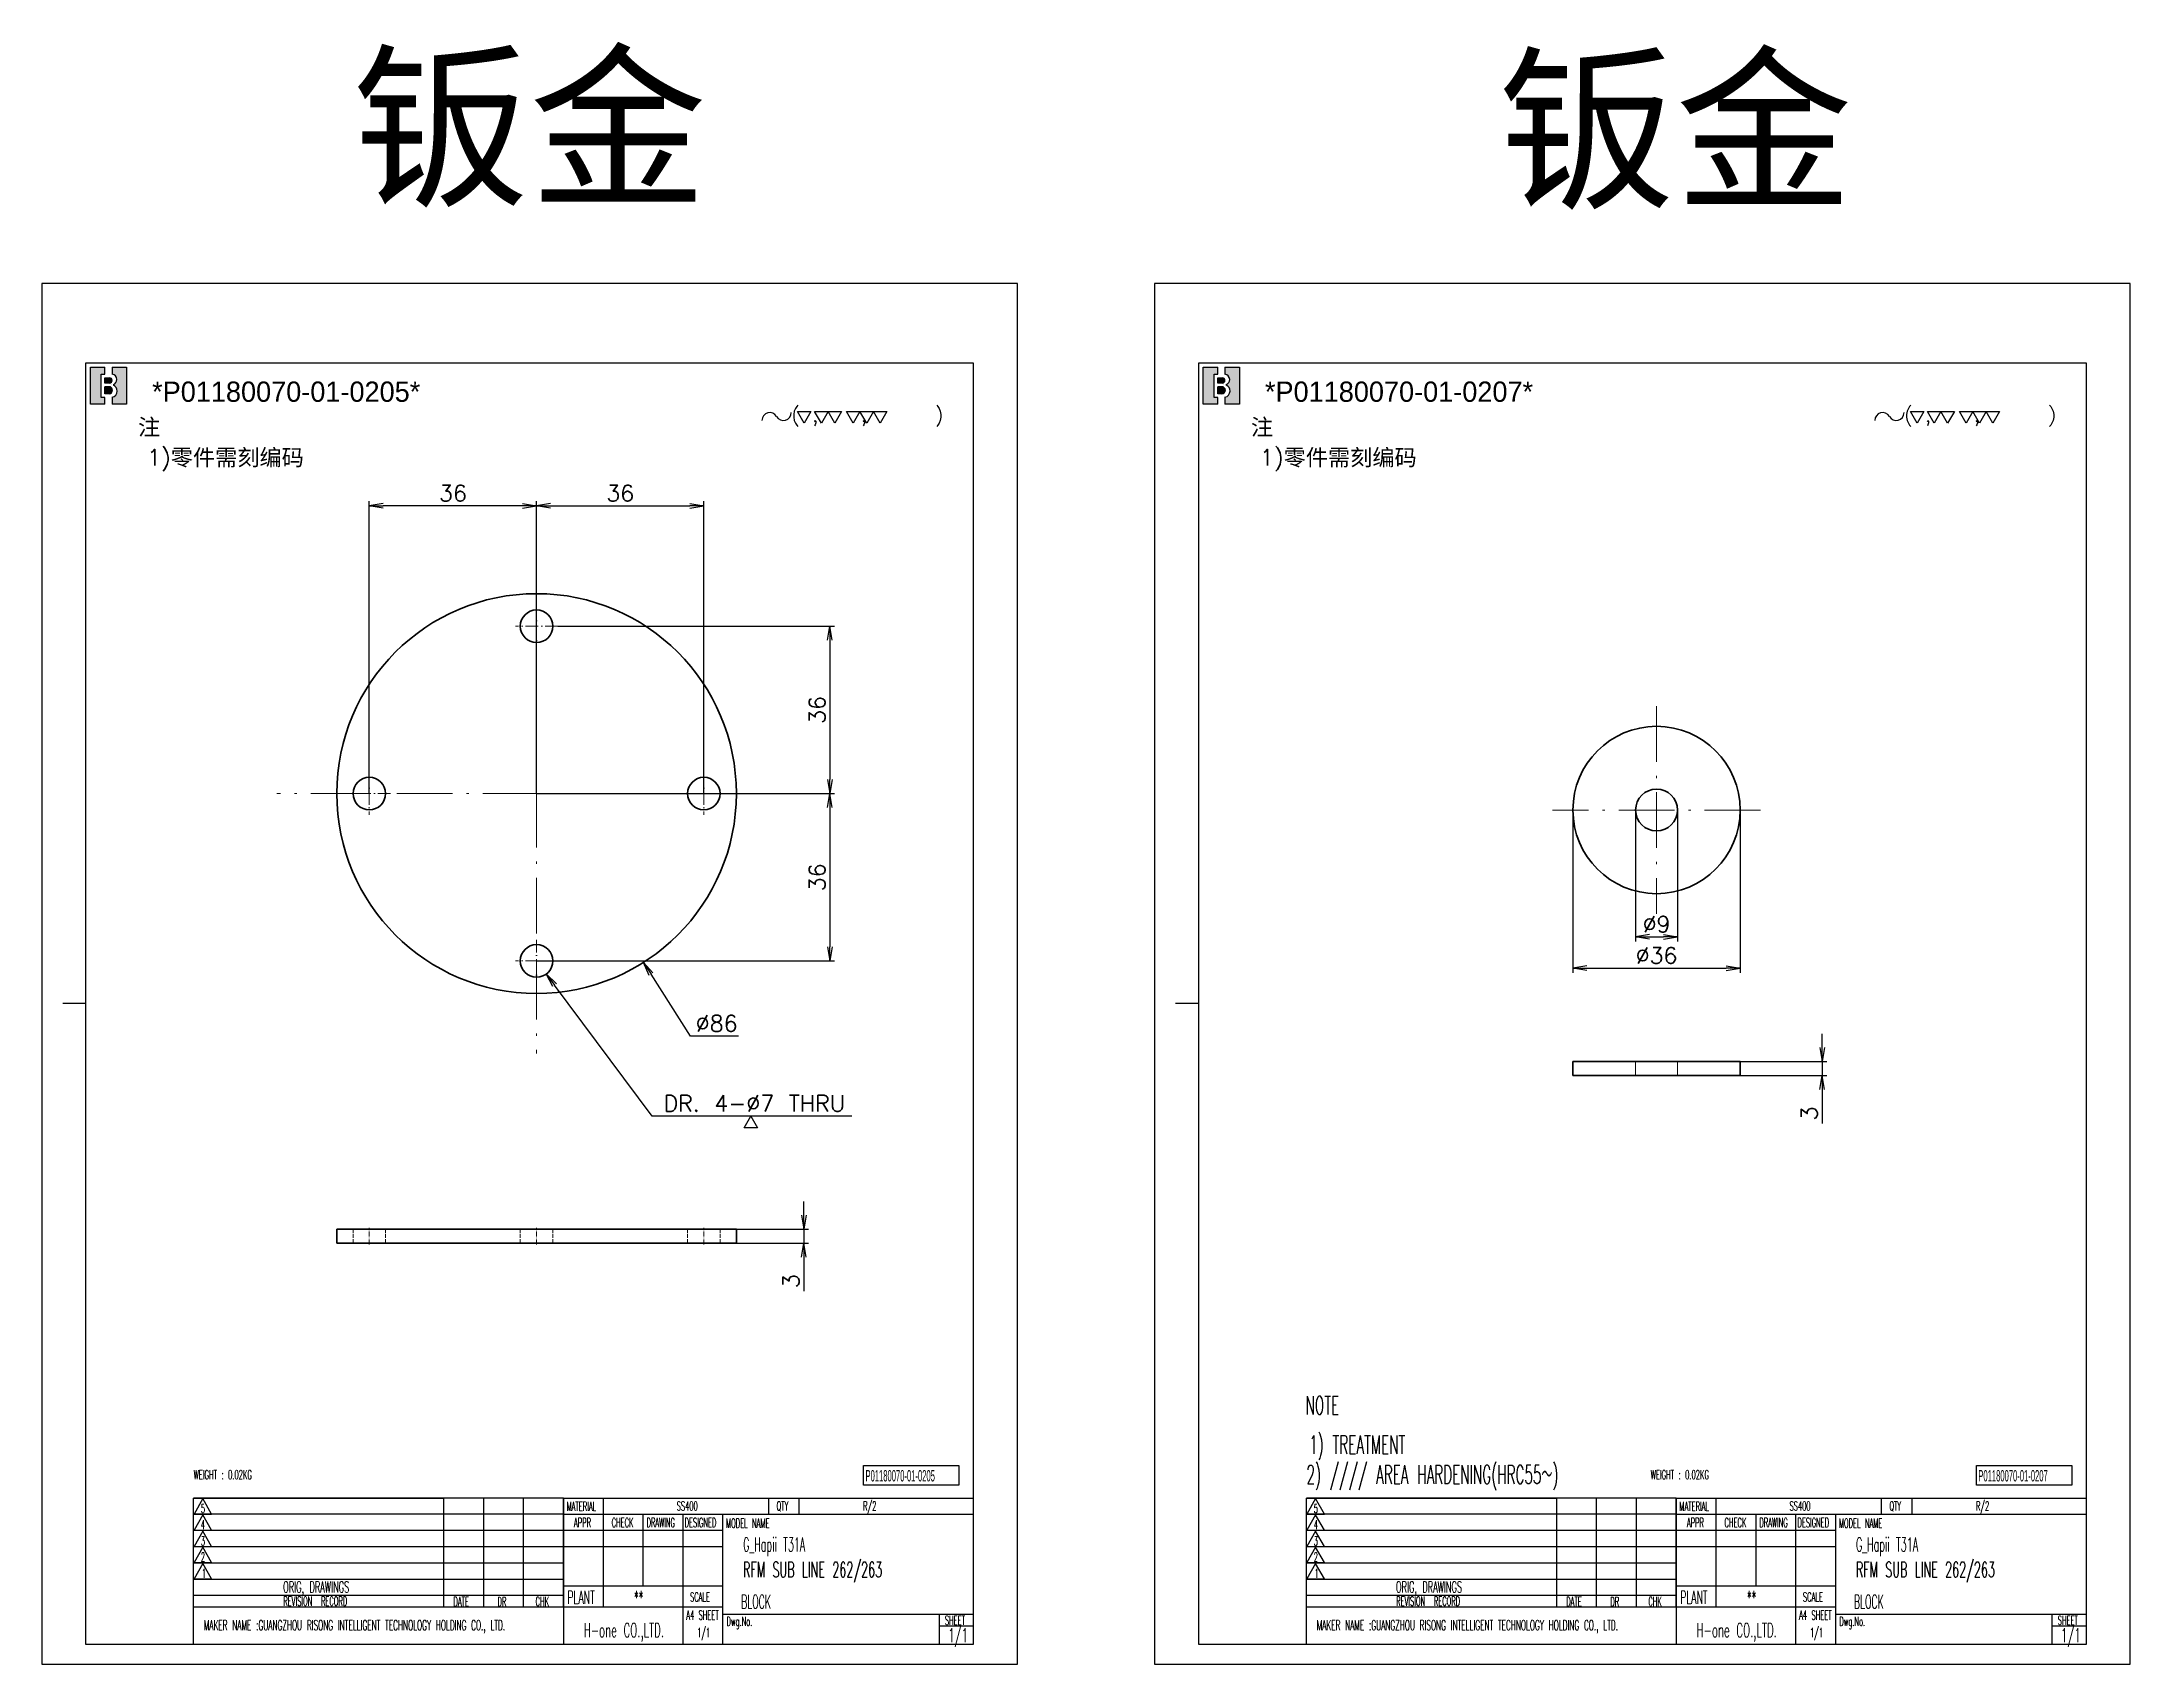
# Model space of a CAD drawing. Header units: inches. Extents: x 21 to 8642, y -3779 to 1599.
# Drawn here: x 111.8 to 561.3, y -970.4 to -621.4 of the extents above; entities that cross this region are included whole.
import ezdxf

# ---------------------------------------------------------------- set-up
doc = ezdxf.new("R2010")
doc.units = ezdxf.units.IN
doc.header["$MEASUREMENT"] = 0
for name, pattern in [('CENTER-HOKUTO', [23, 20, -1, 1, -1]), ('DASHDOT', [18.5, 12, -3, 0.5, -3]), ('DASHED', [15, 12, -3]), ('HIDDEN-HOKUTO', [3.8, 2.5, -1.3])]:
    doc.linetypes.add(name, pattern=pattern)
doc.layers.add('AM_7', color=2, linetype='CENTER-HOKUTO', lineweight=30)
doc.layers.add('AM_HID', color=1, linetype='HIDDEN-HOKUTO', lineweight=25)
doc.layers.add('title_frame', color=7, linetype='Continuous')
doc.layers.add('word_dim', color=253, linetype='Continuous')
doc.styles.add('MX_NOTE_STANDARD', font='txt.shx', dxfattribs={"bigfont": 'bigfont.shx'})
doc.styles.get("Standard").update_dxf_attribs({"font": 'txt', "bigfont": 'gbcbig.shx'})
doc.dimstyles.new('HKT 1-1', dxfattribs={"dimtxt": 3.5, "dimasz": 3, "dimexe": 1, "dimexo": 0, "dimgap": 1, "dimtad": 3, "dimdsep": 46, "dimtxsty": 'Standard', "dimblk1": 'OPEN', "dimblk2": 'OPEN', "dimsah": 1, "dimcen": 0, "dimclrd": 256, "dimclre": 256, "dimclrt": 3, "dimazin": 2, "dimtfac": 1, "dimtmove": 0, "dimatfit": 3, "dimldrblk": 'OPEN', "dimfxl": 0, "dimtolj": 1, "dimlwd": 25, "dimlwe": 25, "dimarcsym": 0})
doc.dimstyles.new('STANDARD 1-1', dxfattribs={"dimtxt": 3.5, "dimasz": 3, "dimexe": 1, "dimexo": 0, "dimgap": 1, "dimtad": 3, "dimdsep": 46, "dimtxsty": 'Standard', "dimblk1": 'OPEN', "dimblk2": 'OPEN', "dimsah": 1, "dimcen": 0, "dimclrt": 3, "dimazin": 2, "dimtfac": 1, "dimtmove": 0, "dimatfit": 3, "dimldrblk": 'OPEN', "dimfxl": 0, "dimtolj": 1, "dimtzin": 0, "dimarcsym": 0})
doc.dimstyles.new('STANDARD 1-1$3', dxfattribs={"dimtxt": 3.5, "dimasz": 3, "dimexe": 1, "dimexo": 0, "dimgap": 1, "dimtad": 3, "dimtoh": 1, "dimdsep": 46, "dimtxsty": 'Standard', "dimblk1": 'OPEN', "dimblk2": 'OPEN', "dimsah": 1, "dimcen": 0, "dimclrt": 3, "dimazin": 2, "dimtfac": 1, "dimtofl": 0, "dimtmove": 0, "dimatfit": 3, "dimldrblk": 'OPEN', "dimfxl": 0, "dimtolj": 1, "dimtzin": 0, "dimarcsym": 0})

msp = doc.modelspace()

# ---------------------------------------------------------------- texts
at = {"linetype": 'Continuous', "ltscale": 2, "char_height": 28, "width": 97.82244757481385, "attachment_point": 1}
for insert in [(178.5794891395944, -625.7872024354274), (425.2385896506676, -626.277649596127)]:
    msp.add_mtext('{\\fMicrosoft YaHei|b0|i0|c134|p34;\\C3;钣金}', dxfattribs=dict(at, insert=insert))
at = {"ltscale": 2, "char_height": 3.5, "attachment_point": 1}
for s, insert, width in [('{\\fSimSun|b0|i0|c134|p2;\\C3;注}', (132.5345581984511, -702.4870116727016), 10.36469167833275), ('{\\fSimSun|b0|i0|c134|p2;\\C3;注}', (372.0687032999776, -702.4870116727016), 10.36469167833275), ('{\\Fromans,bigfont|c134;\\C3;1)\\fSimSun|b0|i0|c134|p2;零件需刻编码}', (134.4699312480479, -709.032396849514), 96.90613264959393), ('{\\Fromans,bigfont|c134;\\C3;1)\\fSimSun|b0|i0|c134|p2;零件需刻编码}', (374.0040763495745, -709.032396849514), 96.90613264959393)]:
    msp.add_mtext(s, dxfattribs=dict(at, insert=insert, width=width))
at = {"linetype": 'Continuous', "char_height": 3, "width": 50.90000000000009, "attachment_point": 4}
for insert in [(262.7760921631088, -945.1228766948534), (502.3102372646354, -945.1228766948534)]:
    msp.add_mtext('{\\W0.5;\\C3;G_Hapii T\\Fromans,bigfont|c134;31\\Fromans,bigfont|c128;A}', dxfattribs=dict(at, insert=insert))
at = {"layer": 'title_frame', "color": 3, "style": 'MX_NOTE_STANDARD'}
for s, height, width, p in [('NOTE', 3.92, 0.5450000000000002, (383.8251133864396, -916.6527543640004)), ('1) TREATMENT', 3.92, 0.5450000000000002, (384.6029466375621, -925.0993793781308)), ('WEIGHT : 0.02KG', 2, 0.5341000000000022, (144.4982617252645, -930.6166234107968)), ('2) //// AREA HARDENING(HRC55\\M+18160)', 4, 0.5340999999999667, (384.0221692516225, -931.5922428829417)), ('WEIGHT : 0.02KG', 2, 0.5341000000000022, (458.1294157102384, -930.6166234107968)), ('R/2', 1.972799999999999, 0.5340999999999952, (288.599893319948, -937.3447178329261)), ('R/2', 1.972799999999999, 0.5340999999999952, (528.1340384214745, -937.3447178329261)), ('5', 1.917999999999999, 0.5341000000000025, (146.0592255687989, -937.8629693282728)), ('4', 1.917999999999999, 0.5341000000000025, (146.0592255687989, -941.3402612155569)), ('MATERIAL', 1.972799999999999, 0.5340999999999952, (224.7710733826425, -937.4303566279177)), ('APPR', 1.972799999999999, 0.5340999999999952, (226.3667527933867, -940.9015385757684)), ('CHECK', 1.972799999999999, 0.5341000000000096, (234.4626125686591, -940.9015385757684)), ('DRAWING', 1.972799999999999, 0.5340999999999952, (241.9821131626995, -940.9015385757684)), ('SS400', 1.972799999999999, 0.5340999999999952, (248.4723134399028, -937.3447178329261)), ('DESIGNED', 1.972799999999999, 0.5340999999999952, (250.1735928872367, -940.9015385757684)), ('MODEL NAME', 1.972799999999999, 0.5340999999999669, (259.102032594139, -941.0518977042102)), ('QTY', 1.972799999999999, 0.5340999999999952, (269.9720741823476, -937.3447178329261)), ('5', 1.917999999999999, 0.5341000000000025, (385.5933706703254, -937.8629693282728)), ('4', 1.917999999999999, 0.5341000000000025, (385.5933706703254, -941.3402612155569)), ('MATERIAL', 1.972799999999999, 0.5340999999999952, (464.305218484169, -937.4303566279177)), ('APPR', 1.972799999999999, 0.5340999999999952, (465.9008978949132, -940.9015385757684)), ('CHECK', 1.972799999999999, 0.5341000000000096, (473.9967576701856, -940.9015385757684)), ('DRAWING', 1.972799999999999, 0.5340999999999952, (481.5162582642261, -940.9015385757684)), ('SS400', 1.972799999999999, 0.5340999999999952, (488.0064585414293, -937.3447178329261)), ('DESIGNED', 1.972799999999999, 0.5340999999999952, (489.7077379887633, -940.9015385757684)), ('MODEL NAME', 1.972799999999999, 0.5340999999999669, (498.6361776956655, -941.0518977042102)), ('QTY', 1.972799999999999, 0.5340999999999952, (509.5062192838741, -937.3447178329261)), ('3', 1.917999999999999, 0.5341000000000025, (146.0592255687989, -944.8697985621402)), ('3', 1.917999999999999, 0.5341000000000025, (385.5933706703254, -944.8697985621402)), ('2', 1.917999999999999, 0.5341000000000025, (146.0592255687989, -948.2829467724205)), ('RFM SUB LINE 262/263', 3.300000000000001, 0.534099999999995, (262.7377633559045, -951.6919719929883)), ('2', 1.917999999999999, 0.5341000000000025, (385.5933706703254, -948.2829467724205)), ('RFM SUB LINE 262/263', 3.300000000000001, 0.534099999999995, (502.271908457431, -951.6919719929883)), ('1', 1.917999999999999, 0.5341000000000025, (146.2554676479558, -951.8124841190056)), ('ORIG, DRAWINGS', 2.411200052261353, 0.5341000000000021, (163.7477675852388, -954.9811459501161)), ('1', 1.917999999999999, 0.5341000000000025, (385.7896127494823, -951.8124841190056)), ('ORIG, DRAWINGS', 2.411200052261353, 0.5341000000000021, (403.2819126867653, -954.9811459501161)), ('REVISION  RECORD', 1.972799999999999, 0.5341000000000025, (163.7977968723135, -957.8193325197117)), ('DATE', 1.972799999999999, 0.5340999999999952, (200.4112454851274, -957.9008169260815)), ('DR', 1.972799999999999, 0.5341000000000096, (209.9052334470107, -957.9112436171363)), ('CHK', 1.972799999999999, 0.5340999999999952, (218.0818712079017, -957.8778111507181)), ('PLANT', 2.740000000000002, 0.5340999999999948, (224.9350082573255, -957.3737533659187)), ('**', 2.740000000000002, 0.5340999999999948, (239.2919089136922, -957.3737533659187)), ('SCALE', 1.972799999999999, 0.5340999999999952, (251.3495678985491, -956.924143177881)), ('BLOCK', 2.94, 0.5, (262.3239392983232, -958.4341114937597)), ('REVISION  RECORD', 1.972799999999999, 0.5341000000000025, (403.33194197384, -957.8193325197117)), ('DATE', 1.972799999999999, 0.5340999999999952, (439.945390586654, -957.9008169260815)), ('DR', 1.972799999999999, 0.5341000000000096, (449.4393785485372, -957.9112436171363)), ('CHK', 1.972799999999999, 0.5340999999999952, (457.6160163094282, -957.8778111507181)), ('PLANT', 2.740000000000002, 0.5340999999999948, (464.4691533588521, -957.3737533659187)), ('**', 2.740000000000002, 0.5340999999999948, (478.8260540152187, -957.3737533659187)), ('SCALE', 1.972799999999999, 0.5340999999999952, (490.8837130000757, -956.924143177881)), ('BLOCK', 2.94, 0.5, (501.8580843998498, -958.4341114937597)), ('MAKER NAME :GUANGZHOU RISONG INTELLIGENT TECHNOLOGY HOLDING CO., LTD.', 2.160000000000001, 0.5341000000000022, (146.697818911256, -963.07671805471)), ('H-one CO.,LTD.', 3, 0.5341000000000093, (228.4548315540451, -964.5936693859967)), ('A4 SHEET', 1.972799999999999, 0.5340999999999952, (250.5285606908619, -960.8195962910122)), ('Dwg.No.', 1.972799999999999, 0.5340999999999669, (259.1878876863339, -962.1654109384544)), ('SHEET', 1.972799999999999, 0.5340999999999952, (306.1888630877729, -961.9313416720142)), ('MAKER NAME :GUANGZHOU RISONG INTELLIGENT TECHNOLOGY HOLDING CO., LTD.', 2.160000000000001, 0.5341000000000022, (386.2319640127826, -963.07671805471)), ('H-one CO.,LTD.', 3, 0.5341000000000093, (467.9889766555716, -964.5936693859967)), ('A4 SHEET', 1.972799999999999, 0.5340999999999952, (490.0627057923884, -960.8195962910122)), ('Dwg.No.', 1.972799999999999, 0.5340999999999669, (498.7220327878604, -962.1654109384544)), ('SHEET', 1.972799999999999, 0.5340999999999952, (545.7230081892994, -961.9313416720142)), ('1/1', 1.972799999999999, 0.5340999999999952, (252.8803037438993, -964.5739883618717)), ('1/1', 3, 0.5340999999999667, (306.9057845419957, -965.6672626570326)), ('1/1', 1.972799999999999, 0.5340999999999952, (492.4144488454258, -964.5739883618717)), ('1/1', 3, 0.5340999999999667, (546.4399296435222, -965.6672626570326))]:
    msp.add_text(s, height=height, dxfattribs=dict(at, width=width)).set_placement(p)
at = {"layer": 'title_frame', "color": 3, "char_height": 2.45, "width": 4.110702489910182, "attachment_point": 1, "style": 'MX_NOTE_STANDARD'}
for s, insert in [('{\\f3 of 9 Barcode|b0|i0|c0|p82;\\W0.5;P01180070-\\f3 of 9 Barcode|b0|i0|c134|p82;01\\f3 of 9 Barcode|b0|i0|c0|p82;-0\\f3 of 9 Barcode|b0|i0|c134|p82;205}', (289.1058053051893, -928.6234526280841)), ('{\\f3 of 9 Barcode|b0|i0|c0|p82;\\W0.5;P01180070-\\f3 of 9 Barcode|b0|i0|c134|p82;01\\f3 of 9 Barcode|b0|i0|c0|p82;-0\\f3 of 9 Barcode|b0|i0|c134|p82;207}', (528.6399504067158, -928.6234526280841))]:
    msp.add_mtext(s, dxfattribs=dict(at, insert=insert))
at = {"layer": 'word_dim', "color": 3, "linetype": 'Continuous', "char_height": 4.361000000000001, "width": 100, "attachment_point": 1}
for s, insert in [('{\\f3 of 9 Barcode|b0|i0|c0|p82;*P01180070-\\f3 of 9 Barcode|b0|i0|c134|p82;01\\f3 of 9 Barcode|b0|i0|c0|p82;-0\\f3 of 9 Barcode|b0|i0|c134|p82;205\\f3 of 9 Barcode|b0|i0|c0|p82;*}', (135.5510665809743, -694.4521931964064)), ('{\\f3 of 9 Barcode|b0|i0|c0|p82;*P01180070-\\f3 of 9 Barcode|b0|i0|c134|p82;01\\f3 of 9 Barcode|b0|i0|c0|p82;-0\\f3 of 9 Barcode|b0|i0|c134|p82;207\\f3 of 9 Barcode|b0|i0|c0|p82;*}', (375.0852116825008, -694.4521931964064))]:
    msp.add_mtext(s, dxfattribs=dict(at, insert=insert))

# ---------------------------------------------------------------- blocks, each defined once
blk = doc.blocks.new('B\\M+18B40\\M+196A7\\M+100CF\\M+100B0\\M+100B8')
blk.add_hatch(color=1).paths.add_polyline_path([(0.3999999986702711, 0.8149999997779807), (0.3999999986702711, 0.9999999997779806), (-1.3297288e-09, 0.9999999997779806), (-1.3297288e-09, -2.220193e-10), (0.3999999986702711, -2.220193e-10), (0.3999999986702711, 0.1849999997779807), (0.2999999986702711, 0.1849999997779807), (0.2999999986702711, 0.8149999997779807)])
h = blk.add_hatch(color=1)
edge = h.paths.add_edge_path()
edge.add_arc((0.5299999986702706, 0.6449999997779808), 0.07, 359.9999999999989, 450)
edge.add_line((0.5299999986702706, 0.7149999997779806), (0.3999999986702711, 0.7149999997779806))
edge.add_line((0.3999999986702711, 0.7149999997779806), (0.3999999986702711, 0.5749999997779809))
edge.add_line((0.3999999986702711, 0.5749999997779809), (0.5299999986702701, 0.5749999997779809))
edge.add_arc((0.5299999986702701, 0.6449999997779808), 0.07, 270, 359.9999999999999)
h = blk.add_hatch(color=1)
edge = h.paths.add_edge_path()
edge.add_line((0.5999999986702714, 0.9999999997779806), (0.5999999986702718, 0.8142220507965398))
edge.add_arc((0.5849999986702712, 0.6699999997779816), 0.1449999999999991, -5.115907697472721e-13, 84.06222754839428, ccw=False)
edge.add_arc((0.5849999986702707, 0.6699999997779802), 0.1449999999999993, -69.82872865353448, 1.1368683772161603e-13, ccw=False)
edge.add_line((0.6349999986702715, 0.5338934238898192), (0.6349999986702711, 0.5120827805020305))
edge.add_arc((0.5699999986702688, 0.3549999997779789), 0.1700000000000021, 3.979039320256561e-13, 67.5204943905955, ccw=False)
edge.add_arc((0.5699999986702724, 0.3549999997779802), 0.1699999999999993, -79.83575137827683, 0, ccw=False)
edge.add_line((0.5999999986702714, 0.1876679944711657), (0.5999999986702714, -2.220192918400699e-10))
edge.add_line((0.5999999986702714, -2.220193e-10), (0.9999999986702712, -2.220193e-10))
edge.add_line((0.9999999986702712, -2.220193e-10), (0.9999999986702712, 0.9999999997779806))
edge.add_line((0.9999999986702712, 0.9999999997779806), (0.5999999986702714, 0.9999999997779806))
h = blk.add_hatch(color=1)
edge = h.paths.add_edge_path()
edge.add_arc((0.5149999986702705, 0.3799999997779802), 0.095, 1.018e-13, 90)
edge.add_line((0.5149999986702705, 0.4749999997779804), (0.3999999986702711, 0.4749999997779808))
edge.add_line((0.3999999986702711, 0.4749999997779808), (0.3999999986702711, 0.2849999997779809))
edge.add_line((0.3999999986702711, 0.2849999997779809), (0.5149999986702718, 0.2849999997779809))
edge.add_arc((0.5149999986702718, 0.379999999777981), 0.095, 270, 360.0000000000003)
at = {"color": 1}
for p, q in [((-1.3297288e-09, -2.220193e-10), (-1.3297288e-09, 0.9999999997779806)), ((-1.3297288e-09, 0.9999999997779806), (0.3999999986702711, 0.9999999997779806)), ((0.2999999986702711, 0.8149999997779807), (0.3999999986702711, 0.8149999997779807)), ((0.2999999986702711, 0.1849999997779807), (0.2999999986702711, 0.8149999997779807)), ((0.3999999986702711, 0.8149999997779807), (0.3999999986702711, 0.9999999997779806)), ((0.3999999986702711, 0.7149999997779806), (0.5299999986702706, 0.7149999997779806)), ((0.3999999986702711, 0.5749999997779809), (0.3999999986702711, 0.7149999997779806)), ((0.5299999986702701, 0.5749999997779809), (0.3999999986702711, 0.5749999997779809)), ((0.5999999986702714, 0.9999999997779806), (0.5999999986702718, 0.8142220507965398)), ((0.5999999986702714, 0.9999999997779806), (0.9999999986702712, 0.9999999997779806)), ((0.5999999986702705, 0.6449999997779794), (0.59999999867027, 0.6449999997779803)), ((0.7299999986702704, 0.6699999997779807), (0.7299999986702704, 0.6699999997779802)), ((0.9999999986702712, 0.9999999997779806), (0.9999999986702712, -2.220193e-10)), ((0.3999999986702711, 0.1849999997779807), (0.2999999986702711, 0.1849999997779807)), ((0.5149999986702705, 0.4749999997779804), (0.3999999986702711, 0.4749999997779808)), ((0.3999999986702711, 0.2849999997779809), (0.3999999986702711, 0.4749999997779808)), ((0.5149999986702718, 0.2849999997779809), (0.3999999986702711, 0.2849999997779809)), ((0.3999999986702711, -2.220193e-10), (0.3999999986702711, 0.1849999997779807)), ((0.5699999986702711, 0.5249999997779802), (0.5699999986702716, 0.5249999997779807)), ((0.5999999986702714, 0.1876679944711657), (0.5999999986702714, -2.220193e-10)), ((0.6099999986702707, 0.3799999997779806), (0.609999998670272, 0.3799999997779815)), ((0.6349999986702715, 0.5338934238898192), (0.6349999986702711, 0.5120827805020305)), ((0.739999998670271, 0.3549999997779802), (0.739999998670271, 0.3549999997779802)), ((0.3999999986702711, -2.220193e-10), (-1.3297288e-09, -2.220193e-10)), ((0.9999999986702712, -2.220193e-10), (0.5999999986702714, -2.220193e-10))]:
    blk.add_line(p, q, dxfattribs=at)
for centre, radius, start, end in [((0.5299999986702706, 0.6449999997779808), 0.07, 359.9999999999989, 90), ((0.5299999986702701, 0.6449999997779808), 0.07, 270, 359.9999999999999), ((0.5849999986702712, 0.6699999997779816), 0.1449999999999991, 359.9999999999995, 84.06222754839432), ((0.5849999986702707, 0.6699999997779802), 0.1449999999999993, 290.1712713464655, 1.781e-13), ((0.5149999986702705, 0.3799999997779802), 0.095, 1.018e-13, 90), ((0.5149999986702718, 0.379999999777981), 0.095, 270, 2.799e-13), ((0.5699999986702724, 0.3549999997779802), 0.1699999999999993, 280.1642486217232, 0), ((0.5699999986702688, 0.3549999997779789), 0.1700000000000021, 4.58e-13, 67.52049439059552)]:
    blk.add_arc(centre, radius, start, end, dxfattribs=at)
blk.add_attdef('B機密ﾏｰｸ', (-0.0857467348302255, 1.074949466596297), '', height=0.2)
blk = doc.blocks.new('shiage0')
at = {"layer": 'word_dim', "color": 3, "linetype": 'Continuous'}
for centre, radius, start, end in [((1.687489685469927, 1.849274192977646e-05), 1.687500000000015, 29.99999999999973, 180), ((4.610325423242443, 1.68751849274193), 1.6875, 209.9999999999997, 0)]:
    blk.add_arc(centre, radius, start, end, dxfattribs=at)
blk = doc.blocks.new('10')
at = {"layer": 'title_frame', "color": 3, "linetype": 'Continuous'}
for points in [[(9.625360041289241, 2.650317104677924), (8.180360041289191, 5.153130521614912), (11.07036004128918, 5.153130521615026)], [(13.30945624889046, 2.650317104677924), (11.86445624889041, 5.153130521614912), (17.64445624889038, 5.15313052161514), (16.19945624889044, 2.650317104678038), (14.75445624889039, 5.153130521615026)], [(20.17199269540924, 2.650317104677924), (18.72699269540919, 5.153130521614912), (27.39699269540915, 5.15313052161514), (25.95199269540922, 2.650317104678095), (24.50699269540917, 5.153130521615083), (23.06199269540923, 2.650317104678038), (21.61699269540918, 5.153130521615026)]]:
    blk.add_lwpolyline(points, close=True, dxfattribs=at)
blk.add_blockref('shiage0', (0.5207737940818333, 3.2441946934008), dxfattribs=at)
blk.add_text('( ,   ,     )', height=3, dxfattribs=at).set_placement((6.843075599901567, 2.972427221680277))
blk = doc.blocks.new('_Open')
at = {"color": 0, "lineweight": -2}
for p, q in [((-1, 0.1666666666666667), (0, 0)), ((-1, -0.1666666666666667), (0, 0)), ((0, 0), (-1, 0))]:
    blk.add_line(p, q, dxfattribs=at)
blk = doc.blocks.new('*D468')
at = {"layer": 'DEFPOINTS', "color": 0, "linetype": 'Continuous', "ltscale": 2}
for p in [(254.305577156003, -721.2230740201321), (218.305577156003, -783.0935470903805), (254.305577156003, -783.0935470903805)]:
    blk.add_point(p, dxfattribs=at)
at = {"layer": 'word_dim', "color": 0, "linetype": 'Continuous', "lineweight": -2, "ltscale": 2}
for p, q in [((218.305577156003, -783.0935470903805), (218.305577156003, -720.2230740201321)), ((221.305577156003, -721.2230740201321), (251.305577156003, -721.2230740201321)), ((254.305577156003, -783.0935470903805), (254.305577156003, -720.2230740201321))]:
    blk.add_line(p, q, dxfattribs=at)
at = {"layer": 'word_dim', "color": 0, "linetype": 'Continuous', "lineweight": -2, "ltscale": 2, "xscale": 3, "yscale": 3, "zscale": 3, "rotation": 180}
blk.add_blockref('_Open', (218.305577156003, -721.2230740201321), dxfattribs=at)
at = {"layer": 'word_dim', "color": 0, "linetype": 'Continuous', "lineweight": -2, "ltscale": 2, "xscale": 3, "yscale": 3, "zscale": 3}
blk.add_blockref('_Open', (254.305577156003, -721.2230740201321), dxfattribs=at)
at = {"layer": 'word_dim', "color": 3, "linetype": 'Continuous', "ltscale": 2, "insert": (236.305577156003, -718.4730740201321), "char_height": 3.5, "attachment_point": 5}
blk.add_mtext('\\A1;36', dxfattribs=at)
blk = doc.blocks.new('*D469')
at = {"layer": 'DEFPOINTS', "color": 0, "linetype": 'Continuous', "ltscale": 2}
for p in [(182.305577156003, -721.2230740201321), (182.305577156003, -783.0935470903805), (218.305577156003, -783.0935470903805)]:
    blk.add_point(p, dxfattribs=at)
at = {"layer": 'word_dim', "color": 0, "linetype": 'Continuous', "lineweight": -2, "ltscale": 2}
for p, q in [((182.305577156003, -783.0935470903805), (182.305577156003, -720.2230740201321)), ((215.305577156003, -721.2230740201321), (185.305577156003, -721.2230740201321)), ((218.305577156003, -783.0935470903805), (218.305577156003, -720.2230740201321))]:
    blk.add_line(p, q, dxfattribs=at)
at = {"layer": 'word_dim', "color": 0, "linetype": 'Continuous', "lineweight": -2, "ltscale": 2, "xscale": 3, "yscale": 3, "zscale": 3, "rotation": 180}
blk.add_blockref('_Open', (182.305577156003, -721.2230740201321), dxfattribs=at)
at = {"layer": 'word_dim', "color": 0, "linetype": 'Continuous', "lineweight": -2, "ltscale": 2, "xscale": 3, "yscale": 3, "zscale": 3}
blk.add_blockref('_Open', (218.305577156003, -721.2230740201321), dxfattribs=at)
at = {"layer": 'word_dim', "color": 3, "linetype": 'Continuous', "ltscale": 2, "insert": (200.305577156003, -718.4730740201321), "char_height": 3.5, "attachment_point": 5}
blk.add_mtext('\\A1;36', dxfattribs=at)
blk = doc.blocks.new('*D470')
at = {"layer": 'DEFPOINTS', "color": 0, "linetype": 'Continuous', "ltscale": 2}
for p in [(222.855381843503, -747.0935470903805), (218.305577156003, -783.0935470903805), (281.4536185854777, -783.0935470903806)]:
    blk.add_point(p, dxfattribs=at)
at = {"layer": 'word_dim', "color": 0, "linetype": 'Continuous', "lineweight": -2, "ltscale": 2}
for p, q in [((222.855381843503, -747.0935470903805), (282.4536185854777, -747.0935470903806)), ((281.4536185854777, -750.0935470903806), (281.4536185854777, -780.0935470903806)), ((218.305577156003, -783.0935470903805), (282.4536185854777, -783.0935470903806))]:
    blk.add_line(p, q, dxfattribs=at)
at = {"layer": 'word_dim', "color": 0, "linetype": 'Continuous', "lineweight": -2, "ltscale": 2, "xscale": 3, "yscale": 3, "zscale": 3}
for p, rotation in [((281.4536185854777, -747.0935470903806), 90), ((281.4536185854777, -783.0935470903806), 270)]:
    blk.add_blockref('_Open', p, dxfattribs=dict(at, rotation=rotation))
at = {"layer": 'word_dim', "color": 3, "linetype": 'Continuous', "ltscale": 2, "insert": (278.7036185854778, -765.0935470903805), "char_height": 3.5, "attachment_point": 5, "rotation": 90}
blk.add_mtext('\\A1;36', dxfattribs=at)
blk = doc.blocks.new('*D471')
at = {"layer": 'DEFPOINTS', "color": 0, "linetype": 'Continuous', "ltscale": 2}
for p in [(218.305577156003, -783.0935776079587), (218.305577156003, -819.0935470903805), (281.4536185854777, -819.0935470903806)]:
    blk.add_point(p, dxfattribs=at)
at = {"layer": 'word_dim', "color": 0, "linetype": 'Continuous', "lineweight": -2, "ltscale": 2}
for p, q in [((218.305577156003, -783.0935776079587), (282.4536185854777, -783.0935776079588)), ((281.4536185854777, -786.0935776079588), (281.4536185854777, -816.0935470903806)), ((218.305577156003, -819.0935470903805), (282.4536185854777, -819.0935470903806))]:
    blk.add_line(p, q, dxfattribs=at)
at = {"layer": 'word_dim', "color": 0, "linetype": 'Continuous', "lineweight": -2, "ltscale": 2, "xscale": 3, "yscale": 3, "zscale": 3}
for p, rotation in [((281.4536185854777, -783.0935776079588), 90), ((281.4536185854777, -819.0935470903806), 270)]:
    blk.add_blockref('_Open', p, dxfattribs=dict(at, rotation=rotation))
at = {"layer": 'word_dim', "color": 3, "linetype": 'Continuous', "ltscale": 2, "insert": (278.7036185854778, -801.0935623491696), "char_height": 3.5, "attachment_point": 5, "rotation": 90}
blk.add_mtext('\\A1;36', dxfattribs=at)
blk = doc.blocks.new('*D472')
at = {"layer": 'DEFPOINTS', "color": 0, "linetype": 'Continuous', "ltscale": 2}
for p in [(216.2148296295491, -816.2866315625062), (220.3963246824533, -821.9004626182459)]:
    blk.add_point(p, dxfattribs=at)
at = {"layer": 'word_dim', "color": 0, "linetype": 'Continuous', "lineweight": -2, "ltscale": 2}
for p, q in [((243.184181262135, -852.4941080350719), (222.1883939908435, -824.3063902135667)), ((286.1841812621388, -852.4941080350718), (243.184181262135, -852.4941080350719))]:
    blk.add_line(p, q, dxfattribs=at)
at = {"layer": 'word_dim', "color": 0, "linetype": 'Continuous', "lineweight": -2, "ltscale": 2, "xscale": 3, "yscale": 3, "zscale": 3, "rotation": 126.6808000215501}
blk.add_blockref('_Open', (220.3963246824533, -821.9004626182459), dxfattribs=at)
at = {"layer": 'word_dim', "color": 3, "linetype": 'Continuous', "ltscale": 2, "insert": (265.1841812621387, -849.7441080350719), "char_height": 3.5, "attachment_point": 5}
blk.add_mtext('\\A1;DR. 4-∅7 THRU', dxfattribs=at)
blk = doc.blocks.new('shiage1')
at = {"layer": 'word_dim', "color": 3, "linetype": 'Continuous'}
for p, q in [((-4.255559048260693e-05, 3.4162127349191e-07), (-1.443418228564553, 2.500000341621273)), ((-1.443418228564553, 2.500000341621273), (1.443333117383588, 2.500000341621273)), ((1.443333117383588, 2.500000341621273), (-4.255559048260693e-05, 3.4162127349191e-07))]:
    blk.add_line(p, q, dxfattribs=at)
blk = doc.blocks.new('*D473')
at = {"layer": 'DEFPOINTS', "color": 0, "linetype": 'Continuous', "ltscale": 2}
for p in [(261.305577156003, -876.8192459182119), (261.305577156003, -879.8192459182119), (275.8361961206283, -879.8192459182119)]:
    blk.add_point(p, dxfattribs=at)
at = {"layer": 'word_dim', "color": 0, "linetype": 'Continuous', "lineweight": -2, "ltscale": 2}
for p, q in [((275.8361961206283, -873.8192459182119), (275.8361961206283, -870.8192459182119)), ((261.305577156003, -876.8192459182119), (276.8361961206283, -876.8192459182119)), ((261.305577156003, -879.8192459182119), (276.8361961206283, -879.8192459182119)), ((275.8361961206283, -876.8192459182119), (275.8361961206283, -879.8192459182119)), ((275.8361961206283, -882.8192459182119), (275.8361961206283, -890.1525792515453))]:
    blk.add_line(p, q, dxfattribs=at)
at = {"layer": 'word_dim', "color": 0, "linetype": 'Continuous', "lineweight": -2, "ltscale": 2, "xscale": 3, "yscale": 3, "zscale": 3}
for p, rotation in [((275.8361961206283, -876.8192459182119), 270), ((275.8361961206283, -879.8192459182119), 90)]:
    blk.add_blockref('_Open', p, dxfattribs=dict(at, rotation=rotation))
at = {"layer": 'word_dim', "color": 3, "linetype": 'Continuous', "ltscale": 2, "insert": (273.0861961206284, -887.9859125848784), "char_height": 3.5, "attachment_point": 5, "rotation": 90}
blk.add_mtext('\\A1;3', dxfattribs=at)
blk = doc.blocks.new('*D474')
at = {"layer": 'DEFPOINTS', "color": 0, "linetype": 'Continuous', "ltscale": 2}
for p in [(441.3707601238275, -786.6272625082165), (477.3707601238275, -786.6272625082165), (477.3707601238275, -820.6783801890961)]:
    blk.add_point(p, dxfattribs=at)
at = {"layer": 'word_dim', "linetype": 'Continuous', "lineweight": 25, "ltscale": 2}
for p, q in [((441.3707601238275, -786.6272625082165), (441.3707601238275, -821.6783801890961)), ((477.3707601238275, -786.6272625082165), (477.3707601238275, -821.6783801890961)), ((444.3707601238275, -820.6783801890961), (474.3707601238275, -820.6783801890961))]:
    blk.add_line(p, q, dxfattribs=at)
at = {"layer": 'word_dim', "linetype": 'Continuous', "lineweight": 25, "ltscale": 2, "xscale": 3, "yscale": 3, "zscale": 3, "rotation": 180}
blk.add_blockref('_Open', (441.3707601238275, -820.6783801890961), dxfattribs=at)
at = {"layer": 'word_dim', "linetype": 'Continuous', "lineweight": 25, "ltscale": 2, "xscale": 3, "yscale": 3, "zscale": 3}
blk.add_blockref('_Open', (477.3707601238275, -820.6783801890961), dxfattribs=at)
at = {"layer": 'word_dim', "color": 3, "linetype": 'Continuous', "ltscale": 2, "insert": (459.3707601238275, -817.9283801890961), "char_height": 3.5, "attachment_point": 5}
blk.add_mtext('\\A1;%%C36', dxfattribs=at)
blk = doc.blocks.new('*D475')
at = {"layer": 'DEFPOINTS', "color": 0, "linetype": 'Continuous', "ltscale": 2}
for p in [(454.8707601238275, -786.6272625082165), (463.8707601238275, -786.6272625082165), (463.8707601238275, -813.9442393791433)]:
    blk.add_point(p, dxfattribs=at)
at = {"layer": 'word_dim', "linetype": 'Continuous', "lineweight": 25, "ltscale": 2}
for p, q in [((454.8707601238275, -786.6272625082165), (454.8707601238275, -814.9442393791433)), ((463.8707601238275, -786.6272625082165), (463.8707601238275, -814.9442393791433)), ((457.8707601238275, -813.9442393791433), (460.8707601238275, -813.9442393791433))]:
    blk.add_line(p, q, dxfattribs=at)
at = {"layer": 'word_dim', "linetype": 'Continuous', "lineweight": 25, "ltscale": 2, "xscale": 3, "yscale": 3, "zscale": 3, "rotation": 180}
blk.add_blockref('_Open', (454.8707601238275, -813.9442393791433), dxfattribs=at)
at = {"layer": 'word_dim', "linetype": 'Continuous', "lineweight": 25, "ltscale": 2, "xscale": 3, "yscale": 3, "zscale": 3}
blk.add_blockref('_Open', (463.8707601238275, -813.9442393791433), dxfattribs=at)
at = {"layer": 'word_dim', "color": 3, "linetype": 'Continuous', "ltscale": 2, "insert": (459.3707601238275, -811.1942393791433), "char_height": 3.5, "attachment_point": 5}
blk.add_mtext('\\A1;%%C9', dxfattribs=at)
blk = doc.blocks.new('*D476')
at = {"layer": 'DEFPOINTS', "color": 0, "linetype": 'Continuous', "ltscale": 2}
for p in [(477.3707601238275, -840.7548797664749), (477.3707601238275, -843.7548797664749), (494.9947457676026, -843.7548797664749)]:
    blk.add_point(p, dxfattribs=at)
at = {"layer": 'word_dim', "linetype": 'Continuous', "lineweight": 25, "ltscale": 2}
for p, q in [((494.9947457676026, -837.7548797664749), (494.9947457676026, -834.7548797664749)), ((477.3707601238275, -840.7548797664749), (495.9947457676026, -840.7548797664749)), ((477.3707601238275, -843.7548797664749), (495.9947457676026, -843.7548797664749)), ((494.9947457676026, -840.7548797664749), (494.9947457676026, -843.7548797664749)), ((494.9947457676026, -846.7548797664749), (494.9947457676026, -854.0882130998083))]:
    blk.add_line(p, q, dxfattribs=at)
at = {"layer": 'word_dim', "linetype": 'Continuous', "lineweight": 25, "ltscale": 2, "xscale": 3, "yscale": 3, "zscale": 3}
for p, rotation in [((494.9947457676026, -840.7548797664749), 270), ((494.9947457676026, -843.7548797664749), 90)]:
    blk.add_blockref('_Open', p, dxfattribs=dict(at, rotation=rotation))
at = {"layer": 'word_dim', "color": 3, "linetype": 'Continuous', "ltscale": 2, "insert": (492.2447457676027, -851.9215464331414), "char_height": 3.5, "attachment_point": 5, "rotation": 90}
blk.add_mtext('\\A1;3', dxfattribs=at)
blk = doc.blocks.new('*D488')
at = {"layer": 'DEFPOINTS', "color": 0, "linetype": 'Continuous', "ltscale": 2}
for p in [(195.2767876425551, -746.7799841483438), (241.3343666694527, -819.4071100324181)]:
    blk.add_point(p, dxfattribs=at)
at = {"layer": 'word_dim', "color": 0, "linetype": 'Continuous', "lineweight": -2, "ltscale": 2}
for p, q in [((251.4111859333791, -835.2970121213847), (242.9410264029492, -821.940614423723)), ((261.7445192667134, -835.2970121213849), (251.4111859333791, -835.2970121213847))]:
    blk.add_line(p, q, dxfattribs=at)
at = {"layer": 'word_dim', "color": 0, "linetype": 'Continuous', "lineweight": -2, "ltscale": 2, "xscale": 3, "yscale": 3, "zscale": 3, "rotation": 122.3814388736231}
blk.add_blockref('_Open', (241.3343666694527, -819.4071100324181), dxfattribs=at)
at = {"layer": 'word_dim', "color": 3, "linetype": 'Continuous', "ltscale": 2, "insert": (257.0778526000467, -832.5470121213848), "char_height": 3.5, "attachment_point": 5}
blk.add_mtext('\\A1;∅86', dxfattribs=at)

# ---------------------------------------------------------------- dimensions: what is measured, and where the dimension line sits
at = {"layer": 'word_dim', "linetype": 'Continuous', "ltscale": 2}
for base, p2, picture, middle in [((182.305577156003, -721.2230740201321), (182.305577156003, -783.0935470903805), '*D469', (200.305577156003, -718.4730740201321)), ((254.305577156003, -721.2230740201321), (254.305577156003, -783.0935470903805), '*D468', (236.305577156003, -718.4730740201321))]:
    dim = msp.add_linear_dim(base=base, p1=(218.305577156003, -783.0935470903805), p2=p2, dimstyle='STANDARD 1-1', dxfattribs=at)
    dim.commit()
    dim.dimension.update_dxf_attribs({"geometry": picture, "text_midpoint": middle})
dim = msp.add_diameter_dim_2p(p1=(195.2767876425551, -746.7799841483438), p2=(241.3343666694527, -819.4071100324181), dimstyle='STANDARD 1-1$3', dxfattribs=at)
dim.commit()
dim.dimension.update_dxf_attribs({"geometry": '*D488', "text_midpoint": (257.0778526000467, -835.2970121213848), "dimtype": 163})
for base, p1, p2, picture, middle in [((281.4536185854777, -783.0935470903806), (222.855381843503, -747.0935470903805), (218.305577156003, -783.0935470903805), '*D470', (278.7036185854778, -765.0935470903805)), ((281.4536185854777, -819.0935470903806), (218.305577156003, -783.0935776079587), (218.305577156003, -819.0935470903805), '*D471', (278.7036185854778, -801.0935623491696)), ((275.8361961206283, -879.8192459182119), (261.305577156003, -876.8192459182119), (261.305577156003, -879.8192459182119), '*D473', (273.0861961206284, -887.9859125848784))]:
    dim = msp.add_linear_dim(base=base, p1=p1, p2=p2, angle=90, dimstyle='STANDARD 1-1', dxfattribs=at)
    dim.commit()
    dim.dimension.update_dxf_attribs({"geometry": picture, "text_midpoint": middle})
at = {"layer": 'word_dim', "color": 3, "linetype": 'Continuous', "ltscale": 2}
for base, p1, p2, picture, middle in [((477.3707601238275, -820.6783801890961), (441.3707601238275, -786.6272625082165), (477.3707601238275, -786.6272625082165), '*D474', (459.3707601238275, -817.9283801890961)), ((463.8707601238275, -813.9442393791433), (454.8707601238275, -786.6272625082165), (463.8707601238275, -786.6272625082165), '*D475', (459.3707601238275, -811.1942393791433))]:
    dim = msp.add_linear_dim(base=base, p1=p1, p2=p2, text='%%C<>', dimstyle='HKT 1-1', dxfattribs=at)
    dim.commit()
    dim.dimension.update_dxf_attribs({"geometry": picture, "text_midpoint": middle})
at = {"layer": 'word_dim', "linetype": 'Continuous', "ltscale": 2}
dim = msp.add_diameter_dim_2p(p1=(216.2148296295491, -816.2866315625062), p2=(220.3963246824533, -821.9004626182459), text='DR. 4-<> THRU', dimstyle='STANDARD 1-1$3', dxfattribs=at)
dim.commit()
dim.dimension.update_dxf_attribs({"geometry": '*D472', "text_midpoint": (265.1841812621387, -852.4941080350719), "dimtype": 163})
at = {"layer": 'word_dim', "color": 3, "linetype": 'Continuous', "ltscale": 2}
dim = msp.add_linear_dim(base=(494.9947457676026, -843.7548797664749), p1=(477.3707601238275, -840.7548797664749), p2=(477.3707601238275, -843.7548797664749), angle=90, dimstyle='HKT 1-1', dxfattribs=at)
dim.commit()
dim.dimension.update_dxf_attribs({"geometry": '*D476', "text_midpoint": (492.2447457676027, -851.9215464331414)})

# ---------------------------------------------------------------- linework, layer by layer
at = {"color": 7, "lineweight": 35}
for p, q in [((441.3707601238275, -840.7548797664749), (477.3707601238275, -840.7548797664749)), ((441.3707601238275, -843.7548797664749), (441.3707601238275, -840.7548797664749)), ((477.3707601238275, -843.7548797664749), (441.3707601238275, -843.7548797664749)), ((477.3707601238275, -840.7548797664749), (477.3707601238275, -843.7548797664749)), ((261.305577156003, -876.8192459182119), (175.305577156003, -876.8192459182119)), ((261.305577156003, -879.8192459182119), (175.305577156003, -879.8192459182119))]:
    msp.add_line(p, q, dxfattribs=at)
at = {"color": 7, "lineweight": 35, "ltscale": 0.075}
for p, q in [((175.305577156003, -879.8192459182119), (175.305577156003, -876.8192459182119)), ((261.305577156003, -879.8192459182119), (261.305577156003, -876.8192459182119))]:
    msp.add_line(p, q, dxfattribs=at)
at = {"color": 7, "lineweight": 35}
for centre, radius in [((218.305577156003, -783.0935470903805), 43), ((218.305577156003, -747.0935470903805), 3.5), ((459.3707601238275, -786.6272625082165), 18), ((182.305577156003, -783.0935470903805), 3.5), ((254.305577156003, -783.0935470903805), 3.5), ((459.3707601238275, -786.6272625082165), 4.5), ((218.305577156003, -819.0935470903805), 3.5)]:
    msp.add_circle(centre, radius, dxfattribs=at)
at = {"layer": 'AM_7', "color": 2, "linetype": 'DASHDOT', "lineweight": 13}
for p, q in [((218.305577156003, -727.1935837114743), (218.305577156003, -838.993571504443)), ((459.3707601238275, -764.2672466390759), (459.3707601238275, -808.9872417562638)), ((274.205967781003, -783.0935470903805), (162.405186531003, -783.0935470903805)), ((481.7309163738282, -786.6272319906384), (437.0106038738286, -786.6272319906384))]:
    msp.add_line(p, q, dxfattribs=at)
at = {"layer": 'AM_7', "color": 2, "linetype": 'DASHDOT', "lineweight": 13, "ltscale": 0.2274993896484375}
for p, q in [((218.305577156003, -742.5435592974118), (218.305577156003, -751.6435348833493)), ((182.305577156003, -778.5435592974118), (182.305577156003, -787.6435348833493)), ((254.305577156003, -778.5435592974118), (254.305577156003, -787.6435348833493)), ((218.305577156003, -814.5435592974118), (218.305577156003, -823.6435348833493))]:
    msp.add_line(p, q, dxfattribs=at)
at = {"layer": 'AM_7', "color": 2, "linetype": 'DASHDOT', "lineweight": 13, "ltscale": 0.227490234375}
for p, q in [((222.855381843503, -747.0935470903805), (213.755772468503, -747.0935470903805)), ((186.855381843503, -783.0935470903805), (177.755772468503, -783.0935470903805)), ((258.855381843503, -783.0935470903805), (249.755772468503, -783.0935470903805)), ((222.855381843503, -819.0935470903805), (213.755772468503, -819.0935470903805))]:
    msp.add_line(p, q, dxfattribs=at)
at = {"layer": 'AM_7', "color": 2, "linetype": 'DASHDOT', "lineweight": 13, "ltscale": 0.0899993896484375}
for p, q in [((182.305577156003, -880.1192337111806), (182.305577156003, -876.5192581252431)), ((218.305577156003, -880.1192337111806), (218.305577156003, -876.5192581252431)), ((254.305577156003, -880.1192337111806), (254.305577156003, -876.5192581252431))]:
    msp.add_line(p, q, dxfattribs=at)
at = {"layer": 'AM_HID', "color": 1, "linetype": 'DASHED', "lineweight": 13, "ltscale": 0.4}
for p, q in [((454.8707601238275, -843.754879766474), (454.8707601238275, -840.754879766474)), ((463.8707601238275, -843.754879766474), (463.8707601238275, -840.754879766474))]:
    msp.add_line(p, q, dxfattribs=at)
at = {"layer": 'AM_HID', "color": 1, "linetype": 'DASHED', "lineweight": 13, "ltscale": 0.075}
for p, q in [((178.805577156003, -879.8192459182119), (178.805577156003, -876.8192459182119)), ((185.805577156003, -879.8192459182119), (185.805577156003, -876.8192459182119)), ((214.805577156003, -879.8192459182119), (214.805577156003, -876.8192459182119)), ((214.805577156003, -879.8192459182119), (214.805577156003, -876.8192459182119)), ((221.805577156003, -879.8192459182119), (221.805577156003, -876.8192459182119)), ((221.805577156003, -879.8192459182119), (221.805577156003, -876.8192459182119)), ((250.805577156003, -879.8192459182119), (250.805577156003, -876.8192459182119)), ((257.805577156003, -879.8192459182119), (257.805577156003, -876.8192459182119))]:
    msp.add_line(p, q, dxfattribs=at)
at = {"layer": 'title_frame'}
for p, q in [((121.2989414171898, -690.3929670938942), (312.2989414171898, -690.3929670938942)), ((121.2989414171898, -966.142967093896), (121.2989414171898, -690.3929670938942)), ((126.2989414171898, -690.3929670938942), (312.2989414171898, -690.3929670938942)), ((312.2989414171898, -690.3929670938942), (312.2989414171898, -966.142967093896)), ((360.8330865187163, -690.3929670938942), (551.8330865187163, -690.3929670938942)), ((360.8330865187163, -966.142967093896), (360.8330865187163, -690.3929670938942)), ((365.8330865187163, -690.3929670938942), (551.8330865187163, -690.3929670938942)), ((551.8330865187163, -690.3929670938942), (551.8330865187163, -966.142967093896)), ((121.2989414171898, -828.267967093896), (116.2989414171898, -828.267967093896)), ((360.8330865187163, -828.267967093896), (355.8330865187163, -828.267967093896)), ((288.6923522960387, -927.6671664461337), (309.220270163587, -927.6671664461337)), ((288.6923522960387, -931.8676088608936), (288.6923522960387, -927.6671664461337)), ((309.220270163587, -927.6671664461337), (309.220270163587, -931.8676088608936)), ((528.2264973975653, -927.6671664461337), (548.7544152651135, -927.6671664461337)), ((528.2264973975653, -931.8676088608936), (528.2264973975653, -927.6671664461337)), ((548.7544152651135, -927.6671664461337), (548.7544152651135, -931.8676088608936)), ((144.4739414171891, -966.142967093896), (144.4739414171891, -934.642967093896)), ((144.4739414171891, -934.642967093896), (198.3739414171905, -934.642967093896)), ((224.0989414171891, -934.642967093896), (144.4739414171891, -934.642967093896)), ((146.4539940204413, -934.7664167319017), (144.5743540204421, -938.0884901808186)), ((148.3336340204405, -938.0884901808186), (146.4539940204413, -934.7664167319017)), ((198.3739414171905, -958.142967093896), (198.3739414171905, -934.642967093896)), ((206.9489414171876, -958.142967093896), (206.9489414171876, -934.642967093896)), ((206.9489414171876, -958.142967093896), (206.9489414171876, -934.642967093896)), ((215.5239414171883, -958.142967093896), (215.5239414171883, -934.642967093896)), ((215.5239414171883, -958.142967093896), (215.5239414171883, -934.642967093896)), ((224.0989414171891, -934.642967093896), (224.0989414171891, -938.142967093896)), ((224.0989414171891, -958.142967093896), (224.0989414171891, -934.642967093896)), ((224.0989414171891, -934.642967093896), (224.0989414171891, -966.142967093896)), ((224.0989414171891, -934.642967093896), (224.0989414171891, -966.142967093896)), ((224.0989414171891, -934.642967093896), (312.2989414171898, -934.642967093896)), ((232.6739414171898, -958.142967093896), (232.6739414171898, -934.642967093896)), ((268.1989414171876, -934.642967093896), (268.1989414171876, -938.142967093896)), ((274.7715486691704, -934.642967093896), (274.7715486691704, -938.142967093896)), ((309.220270163587, -931.8676088608936), (288.6923522960387, -931.8676088608936)), ((384.0080865187156, -966.142967093896), (384.0080865187156, -934.642967093896)), ((384.0080865187156, -934.642967093896), (437.908086518717, -934.642967093896)), ((463.6330865187156, -934.642967093896), (384.0080865187156, -934.642967093896)), ((385.9881391219678, -934.7664167319017), (384.1084991219686, -938.0884901808186)), ((387.867779121967, -938.0884901808186), (385.9881391219678, -934.7664167319017)), ((437.908086518717, -958.142967093896), (437.908086518717, -934.642967093896)), ((446.4830865187141, -958.142967093896), (446.4830865187141, -934.642967093896)), ((446.4830865187141, -958.142967093896), (446.4830865187141, -934.642967093896)), ((455.0580865187148, -958.142967093896), (455.0580865187148, -934.642967093896)), ((455.0580865187148, -958.142967093896), (455.0580865187148, -934.642967093896)), ((463.6330865187156, -934.642967093896), (463.6330865187156, -938.142967093896)), ((463.6330865187156, -958.142967093896), (463.6330865187156, -934.642967093896)), ((463.6330865187156, -934.642967093896), (463.6330865187156, -966.142967093896)), ((463.6330865187156, -934.642967093896), (463.6330865187156, -966.142967093896)), ((463.6330865187156, -934.642967093896), (551.8330865187163, -934.642967093896)), ((472.2080865187163, -958.142967093896), (472.2080865187163, -934.642967093896)), ((507.7330865187141, -934.642967093896), (507.7330865187141, -938.142967093896)), ((514.305693770697, -934.642967093896), (514.305693770697, -938.142967093896)), ((548.7544152651135, -931.8676088608936), (528.2264973975653, -931.8676088608936)), ((198.3739414171905, -938.142967093896), (144.4739414171891, -938.142967093896)), ((224.0989414171891, -938.142967093896), (144.4739414171891, -938.142967093896)), ((144.5743540204421, -938.0884901808186), (148.3336340204405, -938.0884901808186)), ((146.4539940204413, -938.243708619184), (144.5743540204421, -941.5657820681026)), ((148.3336340204405, -941.5657820681026), (146.4539940204413, -938.243708619184)), ((224.0989414171891, -938.142967093896), (312.2989414171898, -938.142967093896)), ((241.2489414171905, -953.5463895074772), (241.2489414171905, -938.142967093896)), ((249.8239414171876, -966.142967093896), (249.8239414171876, -938.142967093896)), ((258.3989414171883, -966.142967093896), (258.3989414171883, -938.142967093896)), ((437.908086518717, -938.142967093896), (384.0080865187156, -938.142967093896)), ((463.6330865187156, -938.142967093896), (384.0080865187156, -938.142967093896)), ((384.1084991219686, -938.0884901808186), (387.867779121967, -938.0884901808186)), ((385.9881391219678, -938.243708619184), (384.1084991219686, -941.5657820681026)), ((387.867779121967, -941.5657820681026), (385.9881391219678, -938.243708619184)), ((463.6330865187156, -938.142967093896), (551.8330865187163, -938.142967093896)), ((480.783086518717, -953.5463895074772), (480.783086518717, -938.142967093896)), ((489.3580865187141, -966.142967093896), (489.3580865187141, -938.142967093896)), ((497.9330865187148, -966.142967093896), (497.9330865187148, -938.142967093896)), ((198.3739414171905, -941.642967093896), (144.4739414171891, -941.642967093896)), ((224.0989414171891, -941.642967093896), (144.4739414171891, -941.642967093896)), ((144.5743540204421, -941.5657820681026), (148.3336340204405, -941.5657820681026)), ((146.4539940204413, -941.7732459657691), (144.5743540204421, -945.095319414686)), ((148.3336340204405, -945.095319414686), (146.4539940204413, -941.7732459657691)), ((258.3989414171883, -941.642967093896), (224.0989414171891, -941.642967093896)), ((437.908086518717, -941.642967093896), (384.0080865187156, -941.642967093896)), ((463.6330865187156, -941.642967093896), (384.0080865187156, -941.642967093896)), ((384.1084991219686, -941.5657820681026), (387.867779121967, -941.5657820681026)), ((385.9881391219678, -941.7732459657691), (384.1084991219686, -945.095319414686)), ((387.867779121967, -945.095319414686), (385.9881391219678, -941.7732459657691)), ((497.9330865187148, -941.642967093896), (463.6330865187156, -941.642967093896)), ((198.3739414171905, -945.142967093896), (144.4739414171891, -945.142967093896)), ((224.0989414171891, -945.142967093896), (144.4739414171891, -945.142967093896)), ((144.5743540204421, -945.095319414686), (148.3336340204405, -945.095319414686)), ((146.4539940204413, -945.1863941760494), (144.5743540204421, -948.5084676249662)), ((144.5743540204421, -948.5084676249662), (148.3336340204405, -948.5084676249662)), ((148.3336340204405, -948.5084676249662), (146.4539940204413, -945.1863941760494)), ((258.3989414171883, -945.142967093896), (224.0989414171891, -945.142967093896)), ((437.908086518717, -945.142967093896), (384.0080865187156, -945.142967093896)), ((463.6330865187156, -945.142967093896), (384.0080865187156, -945.142967093896)), ((384.1084991219686, -945.095319414686), (387.867779121967, -945.095319414686)), ((385.9881391219678, -945.1863941760494), (384.1084991219686, -948.5084676249662)), ((384.1084991219686, -948.5084676249662), (387.867779121967, -948.5084676249662)), ((387.867779121967, -948.5084676249662), (385.9881391219678, -945.1863941760494)), ((497.9330865187148, -945.142967093896), (463.6330865187156, -945.142967093896)), ((198.3739414171905, -948.642967093896), (144.4739414171891, -948.642967093896)), ((224.0989414171891, -948.642967093896), (144.4739414171891, -948.642967093896)), ((198.3739414171905, -952.142967093896), (144.4739414171891, -952.142967093896)), ((224.0989414171891, -952.142967093896), (144.4739414171891, -952.142967093896)), ((146.4539940204413, -948.7159315226327), (144.5743540204421, -952.0380049715513)), ((144.5743540204421, -952.0380049715513), (148.3336340204405, -952.0380049715513)), ((148.3336340204405, -952.0380049715513), (146.4539940204413, -948.7159315226327)), ((437.908086518717, -948.642967093896), (384.0080865187156, -948.642967093896)), ((463.6330865187156, -948.642967093896), (384.0080865187156, -948.642967093896)), ((437.908086518717, -952.142967093896), (384.0080865187156, -952.142967093896)), ((463.6330865187156, -952.142967093896), (384.0080865187156, -952.142967093896)), ((385.9881391219678, -948.7159315226327), (384.1084991219686, -952.0380049715513)), ((384.1084991219686, -952.0380049715513), (387.867779121967, -952.0380049715513)), ((387.867779121967, -952.0380049715513), (385.9881391219678, -948.7159315226327)), ((198.3739414171905, -955.642967093896), (144.4739414171891, -955.642967093896)), ((224.0989414171891, -955.642967093896), (144.4739414171891, -955.642967093896)), ((224.0989414171891, -953.5463895074772), (258.3989414171883, -953.5463895074772)), ((437.908086518717, -955.642967093896), (384.0080865187156, -955.642967093896)), ((463.6330865187156, -955.642967093896), (384.0080865187156, -955.642967093896)), ((463.6330865187156, -953.5463895074772), (497.9330865187148, -953.5463895074772)), ((224.0989414171891, -958.142967093896), (144.4739414171891, -958.142967093896)), ((258.3989414171883, -958.142967093896), (224.0989414171891, -958.142967093896)), ((258.3989414171883, -959.642967093896), (312.2989414171898, -959.642967093896)), ((304.9489414171876, -959.642967093896), (304.9489414171876, -966.142967093896)), ((463.6330865187156, -958.142967093896), (384.0080865187156, -958.142967093896)), ((497.9330865187148, -958.142967093896), (463.6330865187156, -958.142967093896)), ((497.9330865187148, -959.642967093896), (551.8330865187163, -959.642967093896)), ((544.4830865187141, -959.642967093896), (544.4830865187141, -966.142967093896)), ((312.2989414171898, -966.142967093896), (121.2989414171898, -966.142967093896)), ((312.2989414171898, -966.142967093896), (258.3989414171883, -966.142967093896)), ((304.9489414171876, -962.142967093896), (312.2989414171898, -962.142967093896)), ((551.8330865187163, -966.142967093896), (360.8330865187163, -966.142967093896)), ((551.8330865187163, -966.142967093896), (497.9330865187148, -966.142967093896)), ((544.4830865187141, -962.142967093896), (551.8330865187163, -962.142967093896))]:
    msp.add_line(p, q, dxfattribs=at)
at = {"layer": 'title_frame', "color": 4}
for points in [[(111.7989414171898, -970.392967093896), (321.7989414171898, -970.392967093896), (321.7989414171898, -673.3929670938942), (111.7989414171898, -673.3929670938942)], [(351.3330865187163, -970.392967093896), (561.3330865187163, -970.392967093896), (561.3330865187163, -673.3929670938942), (351.3330865187163, -673.3929670938942)]]:
    msp.add_lwpolyline(points, close=True, dxfattribs=at)

# ---------------------------------------------------------------- block references
at = {"xscale": 7.778749999997672, "yscale": 7.9375, "zscale": 7.9375}
for p in [(122.2789487114387, -699.3304670921316), (361.8130938129652, -699.3304670921316)]:
    msp.add_blockref('B\\M+18B40\\M+196A7\\M+100CF\\M+100B0\\M+100B8', p, dxfattribs=at)
at = {"layer": 'word_dim', "ltscale": 2}
for p in [(266.2978379378474, -706.0660920015544), (505.8319830393739, -706.0660920015544)]:
    msp.add_blockref('10', p, dxfattribs=at)
at = {"layer": 'word_dim', "color": 3, "linetype": 'Continuous', "ltscale": 2, "rotation": 180}
msp.add_blockref('shiage1', (264.4402853401407, -852.4941080350754), dxfattribs=at)

msp.set_redraw_order([(e.dxf.handle, doc.entitydb.next_handle()) for e in msp.query("TEXT MTEXT ATTDEF DIMENSION ARC_DIMENSION")])  # texts and dimensions are drawn at this point

doc.saveas('drawing.dxf')
